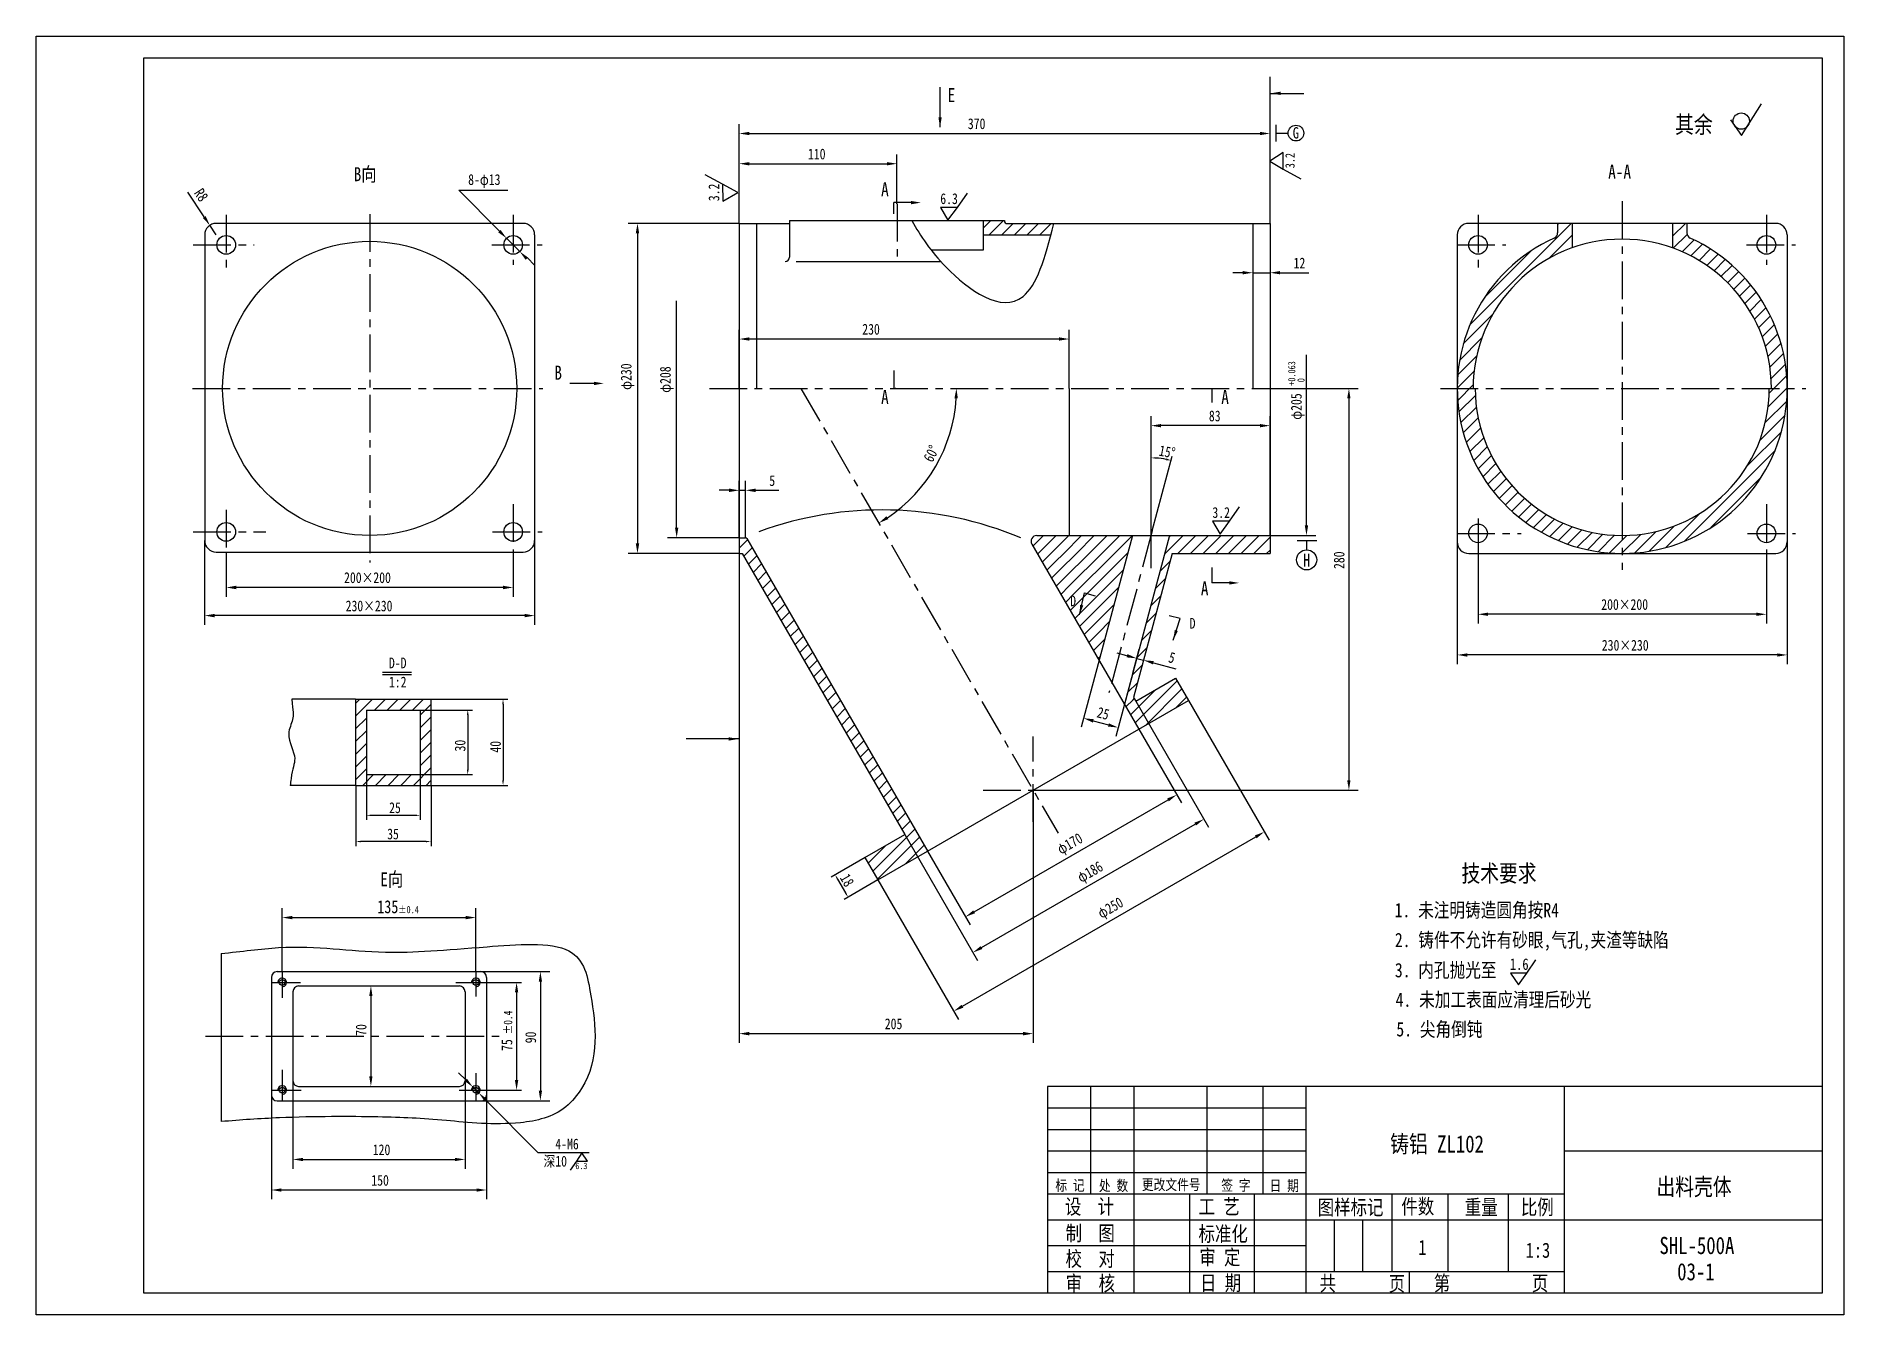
# Model space of a CAD drawing. Extents: x -156 to 1104, y -59 to 832.
import ezdxf

# ---------------------------------------------------------------- set-up
doc = ezdxf.new("R2010")
doc.units = 0
doc.header["$LTSCALE"] = 10.5
doc.header["$MEASUREMENT"] = 0
doc.linetypes.add('CENTER', pattern=[2, 1.25, -0.25, 0.25, -0.25])
doc.layers.get('0').update_dxf_attribs({"color": 2, "linetype": 'CONTINUOUS'})
doc.layers.get('DEFPOINTS').update_dxf_attribs({"linetype": 'CONTINUOUS'})
for name, color, linetype in [('LINE_THIN', 2, 'CONTINUOUS'), ('PART', 3, 'CONTINUOUS'), ('SMPEN_THICK', 7, 'CONTINUOUS')]:
    doc.layers.add(name, color=color, linetype=linetype)
doc.styles.add('HZDX', font='', dxfattribs={"width": 0.8, "height": 7.5})
doc.styles.get('HZDX').set_extended_font_data('SimSun')
doc.dimstyles.new('HZDX', dxfattribs={"dimscale": 0, "dimtxt": 5, "dimasz": 3.5, "dimexe": 5.25, "dimexo": 0, "dimgap": 1.5, "dimtad": 1, "dimdec": 4, "dimdsep": 46, "dimtxsty": 'HZDX', "dimcen": 0.09, "dimclrd": 2, "dimclre": 2, "dimclrt": 2, "dimadec": 0, "dimazin": 0, "dimtol": 1, "dimtp": 0.2, "dimtfac": 0.66667, "dimtdec": 4, "dimtmove": 0, "dimatfit": 1, "dimfxl": 1, "dimtvp": 5, "dimtolj": 1, "dimarcsym": 0})

msp = doc.modelspace()

# ---------------------------------------------------------------- texts
at = {"color": 2, "linetype": 'ByBlock', "attachment_point": 5, "style": 'HZDX'}
for s, insert, char_height in [('E', (481.75727, 791.04978), 9.75), ('G', (721.83061, 764.64459), 8), ('B向', (73.06414, 735.35061), 9.75), ('8-φ13', (156.14899, 731.11198), 7.5), ('A-A', (947.48643, 737.63364), 9.75), ('A', (435.36442, 725.43112), 9.75), ('6.3', (480.10007, 718.77422), 7.5), ('B', (207.61202, 597.57047), 9.75), ('A', (435.36442, 580.5829), 9.75), ('A', (672.47053, 580.5829), 9.75), ('\\A1;83', (665.27565, 567.40467), 7.5), ('3.2', (669.76368, 500.0861), 7.5), ('H', (729.35046, 466.93061), 9), ('D', (566.55057, 438.54057), 7.5), ('A', (658.23767, 447.20087), 9.75), ('D', (649.81492, 422.93748), 7.5), ('D-D', (95.79424, 395.32075), 7.5), ('1:2', (95.79424, 381.96599), 7.5), ('E向', (91.64058, 244.00482), 9.75), ('135\\H5;±0.4', (96.03156, 225.37641), 9), ('1.6', (877.50111, 185.37629), 8), ('4-M6', (213.80474, 60.0709), 7.5), ('深10', (205.59804, 47.73698), 7.5), ('6.3', (223.79332, 44.79988), 4.5)]:
    msp.add_mtext(s, dxfattribs=dict(at, insert=insert, char_height=char_height))
at = {"color": 2, "linetype": 'ByBlock', "attachment_point": 5, "rotation": 90, "style": 'HZDX'}
for s, insert, char_height in [('3.2', (717.74413, 745.36512), 6.5), ('3.2', (316.22756, 723.17864), 7.5), ('+0.063', (718.95587, 597.02953), 5), ('\\A1;φ208', (283.32396, 592.77437), 7.5), ('0', (725.4308, 592.34804), 5), ('φ205', (723.12683, 573.98663), 7.5)]:
    msp.add_mtext(s, dxfattribs=dict(at, insert=insert, char_height=char_height))
at = {"layer": 'SMPEN_THICK', "style": 'HZDX', "width": 0.8}
for s, height, p in [('技术要求', 12, (837.22665, 242.73697)), ('1. 未注明铸造圆角按R4', 10, (790.69835, 218.08951)), ('2. 铸件不允许有砂眼,气孔,夹渣等缺陷', 10, (790.83613, 197.27768)), ('3. 内孔抛光至', 10, (790.8152, 176.2649)), ('4. 未加工表面应清理后砂光', 10, (791.37706, 155.69553)), ('5. 尖角倒钝', 10, (791.89082, 135.0667)), ('标 记', 7.5, (554.16671, 27.53342)), ('处 数', 7.5, (584.49835, 27.29324)), ('更改文件号', 7.5, (614.46639, 28.03959)), ('签 字', 7.5, (669.79721, 27.56664)), ('日 期', 7.5, (703.4621, 27.3282)), ('设  计', 10.5, (560.82363, 11.20821)), ('工 艺', 10.5, (654.02475, 11.24192)), ('图样标记', 10.5, (737.04432, 10.72466)), ('件数', 10.5, (795.31146, 11.34198)), ('重量', 10.5, (839.60846, 10.79314)), ('比例', 10.5, (878.62319, 10.86161)), ('制  图', 10.5, (561.30308, -7.34715)), ('标准化', 10.5, (653.9551, -7.75904)), ('审 定', 10.5, (654.57271, -24.05055)), ('1', 10.5, (807.19492, -17.15898)), ('1:3', 10.5, (881.96096, -19.16045)), ('校  对', 10.5, (561.26862, -25.11347)), ('审  核', 10.5, (561.40523, -42.19401)), ('日 期', 10.5, (655.07645, -41.95911)), ('共', 10.5, (738.34804, -42.23195)), ('页', 10.5, (786.52574, -42.47213)), ('第', 10.5, (817.95632, -42.095)), ('页', 10.5, (886.34647, -42.095))]:
    msp.add_text(s, height=height, dxfattribs=at).set_placement(p)
at = {"layer": 'SMPEN_THICK', "color": 2, "style": 'HZDX', "width": 0.8}
for s, height, p in [('±0.4', 6, (175.62126, 136.66239)), ('75', 7.5, (175.62126, 124.96239))]:
    msp.add_text(s, height=height, rotation=90, dxfattribs=at).set_placement(p)
at = {"layer": 'SMPEN_THICK', "char_height": 12, "attachment_point": 5, "style": 'HZDX'}
for s, insert in [('其余', (999.26663, 769.82861)), ('铸铝 ZL102', (820.22406, 59.49644)), ('出料壳体', (999.35347, 29.64009)), ('SHL-500A', (1001.34053, -10.70142)), ('03-1', (1000.67332, -28.97285))]:
    msp.add_mtext(s, dxfattribs=dict(at, insert=insert))

# ---------------------------------------------------------------- blocks, each defined once
blk = doc.blocks.new('*D1')
at = {"color": 2, "linetype": 'ByBlock', "transparency": 16777216}
for p, q in [((73.6, 179.7), (73.6, 118.3)), ((193.6, 179.7), (193.6, 118.3)), ((80.6, 124.8), (186.6, 124.8))]:
    blk.add_line(p, q, dxfattribs=at)
for points in [[(80.6, 125.9), (80.6, 123.6), (73.6, 124.8)], [(186.6, 125.9), (186.6, 123.6), (193.6, 124.8)]]:
    blk.add_solid(points, dxfattribs=at)
at = {"layer": 'DEFPOINTS', "color": 0, "linetype": 'ByBlock', "transparency": 16777216}
for p in [(73.6, 179.7), (193.6, 179.7), (193.6, 124.8)]:
    blk.add_point(p, dxfattribs=at)
at = {"color": 2, "linetype": 'ByBlock', "transparency": 16777216, "insert": (135.4, 131.5), "char_height": 7.5, "attachment_point": 5, "style": 'HZDX'}
blk.add_mtext('\\A1;120', dxfattribs=at)
blk = doc.blocks.new('*D2')
at = {"color": 2, "linetype": 'ByBlock', "transparency": 16777216}
for p, q in [((58.6, 169.7), (58.6, 97)), ((208.6, 169.7), (208.6, 97)), ((65.6, 103.5), (201.6, 103.5))]:
    blk.add_line(p, q, dxfattribs=at)
for points in [[(65.6, 104.6), (65.6, 102.3), (58.6, 103.5)], [(201.6, 104.6), (201.6, 102.3), (208.6, 103.5)]]:
    blk.add_solid(points, dxfattribs=at)
at = {"layer": 'DEFPOINTS', "color": 0, "linetype": 'ByBlock', "transparency": 16777216}
for p in [(58.6, 169.7), (208.6, 169.7), (208.6, 103.5)]:
    blk.add_point(p, dxfattribs=at)
at = {"color": 2, "linetype": 'ByBlock', "transparency": 16777216, "insert": (134.4, 110.2), "char_height": 7.5, "attachment_point": 5, "style": 'HZDX'}
blk.add_mtext('\\A1;150', dxfattribs=at)
blk = doc.blocks.new('*D3')
at = {"color": 2, "linetype": 'ByBlock', "transparency": 16777216}
for p, q in [((204.6, 255.7), (252.6, 255.7)), ((246.1, 248.7), (246.1, 172.7)), ((204.6, 165.7), (252.6, 165.7))]:
    blk.add_line(p, q, dxfattribs=at)
for points in [[(245, 248.7), (247.3, 248.7), (246.1, 255.7)], [(245, 172.7), (247.3, 172.7), (246.1, 165.7)]]:
    blk.add_solid(points, dxfattribs=at)
at = {"layer": 'DEFPOINTS', "color": 0, "linetype": 'ByBlock', "transparency": 16777216}
for p in [(204.6, 255.7), (204.6, 165.7), (246.1, 165.7)]:
    blk.add_point(p, dxfattribs=at)
at = {"color": 2, "linetype": 'ByBlock', "transparency": 16777216, "insert": (239.4, 209.8), "char_height": 7.5, "attachment_point": 5, "rotation": 90, "style": 'HZDX'}
blk.add_mtext('\\A1;90', dxfattribs=at)
blk = doc.blocks.new('*D4')
at = {"color": 2, "linetype": 'ByBlock', "transparency": 16777216}
for p, q in [((77.6, 245.7), (134.5, 245.7)), ((128, 238.7), (128, 182.7)), ((77.6, 175.7), (134.5, 175.7))]:
    blk.add_line(p, q, dxfattribs=at)
for points in [[(126.8, 238.7), (129.1, 238.7), (128, 245.7)], [(126.8, 182.7), (129.1, 182.7), (128, 175.7)]]:
    blk.add_solid(points, dxfattribs=at)
at = {"layer": 'DEFPOINTS', "color": 0, "linetype": 'ByBlock', "transparency": 16777216}
for p in [(77.6, 245.7), (77.6, 175.7), (128, 175.7)]:
    blk.add_point(p, dxfattribs=at)
at = {"color": 2, "linetype": 'ByBlock', "transparency": 16777216, "insert": (121.2, 215), "char_height": 7.5, "attachment_point": 5, "rotation": 90, "style": 'HZDX'}
blk.add_mtext('\\A1;70', dxfattribs=at)
blk = doc.blocks.new('*D5')
at = {"color": 2, "linetype": 'ByBlock', "transparency": 16777216}
for p, q in [((384.7, 678.6), (384.7, 747.7)), ((754.7, 678.6), (754.7, 747.7)), ((391.7, 741.2), (747.7, 741.2))]:
    blk.add_line(p, q, dxfattribs=at)
for points in [[(391.7, 742.4), (391.7, 740.1), (384.7, 741.2)], [(747.7, 742.4), (747.7, 740.1), (754.7, 741.2)]]:
    blk.add_solid(points, dxfattribs=at)
at = {"layer": 'DEFPOINTS', "color": 0, "linetype": 'ByBlock', "transparency": 16777216}
for p in [(754.7, 741.2), (384.7, 678.6), (754.7, 678.6)]:
    blk.add_point(p, dxfattribs=at)
at = {"color": 2, "linetype": 'ByBlock', "transparency": 16777216, "insert": (550.2, 748), "char_height": 7.5, "attachment_point": 5, "style": 'HZDX'}
blk.add_mtext('\\A1;370', dxfattribs=at)
blk = doc.blocks.new('*D6')
at = {"color": 2, "linetype": 'ByBlock', "transparency": 16777216}
for p, q in [((345.8, 667.6), (345.8, 715.7)), ((352.8, 709.2), (448.8, 709.2)), ((455.8, 681.2), (455.8, 715.7))]:
    blk.add_line(p, q, dxfattribs=at)
for points in [[(352.8, 710.3), (352.8, 708), (345.8, 709.2)], [(448.8, 710.3), (448.8, 708), (455.8, 709.2)]]:
    blk.add_solid(points, dxfattribs=at)
at = {"layer": 'DEFPOINTS', "color": 0, "linetype": 'ByBlock', "transparency": 16777216}
for p in [(455.8, 709.2), (455.8, 681.2), (345.8, 667.6)]:
    blk.add_point(p, dxfattribs=at)
at = {"color": 2, "linetype": 'ByBlock', "transparency": 16777216, "insert": (399.9, 715.9), "char_height": 7.5, "attachment_point": 5, "style": 'HZDX'}
blk.add_mtext('\\A1;110', dxfattribs=at)
blk = doc.blocks.new('*D7')
at = {"color": 2, "linetype": 'ByBlock', "transparency": 16777216}
for p, q in [((384.7, 701.6), (307.3, 701.6)), ((313.8, 694.6), (313.8, 478.6)), ((384.7, 471.6), (307.3, 471.6))]:
    blk.add_line(p, q, dxfattribs=at)
for points in [[(312.6, 694.6), (315, 694.6), (313.8, 701.6)], [(312.6, 478.6), (315, 478.6), (313.8, 471.6)]]:
    blk.add_solid(points, dxfattribs=at)
at = {"layer": 'DEFPOINTS', "color": 0, "linetype": 'ByBlock', "transparency": 16777216}
for p in [(384.7, 701.6), (313.8, 471.6), (384.7, 471.6)]:
    blk.add_point(p, dxfattribs=at)
at = {"color": 2, "linetype": 'ByBlock', "transparency": 16777216, "insert": (306.9, 594.8), "char_height": 7.5, "attachment_point": 5, "rotation": 90, "style": 'HZDX'}
blk.add_mtext('\\A1;φ230', dxfattribs=at)
blk = doc.blocks.new('*D8')
at = {"color": 2, "linetype": 'ByBlock', "transparency": 16777216}
for p, q in [((834.3, 479.6), (834.3, 394.4)), ((1064.3, 479.6), (1064.3, 394.4)), ((1057.3, 400.9), (841.3, 400.9))]:
    blk.add_line(p, q, dxfattribs=at)
for points in [[(841.3, 402), (841.3, 399.7), (834.3, 400.9)], [(1057.3, 402), (1057.3, 399.7), (1064.3, 400.9)]]:
    blk.add_solid(points, dxfattribs=at)
at = {"layer": 'DEFPOINTS', "color": 0, "linetype": 'ByBlock', "transparency": 16777216}
for p in [(834.3, 479.6), (1064.3, 479.6), (834.3, 400.9)]:
    blk.add_point(p, dxfattribs=at)
at = {"color": 2, "linetype": 'ByBlock', "transparency": 16777216, "insert": (951.4, 407.6), "char_height": 7.5, "attachment_point": 5, "style": 'HZDX'}
blk.add_mtext('\\A1;230×230', dxfattribs=at)
blk = doc.blocks.new('*D9')
at = {"color": 2, "linetype": 'ByBlock', "transparency": 16777216}
for p, q in [((848.8, 471.6), (848.8, 422.7)), ((1049.8, 471.6), (1049.8, 422.7)), ((1042.8, 429.2), (855.8, 429.2))]:
    blk.add_line(p, q, dxfattribs=at)
for points in [[(855.8, 430.4), (855.8, 428.1), (848.8, 429.2)], [(1042.8, 430.4), (1042.8, 428.1), (1049.8, 429.2)]]:
    blk.add_solid(points, dxfattribs=at)
at = {"layer": 'DEFPOINTS', "color": 0, "linetype": 'ByBlock', "transparency": 16777216}
for p in [(848.8, 471.6), (1049.8, 471.6), (848.8, 429.2)]:
    blk.add_point(p, dxfattribs=at)
at = {"color": 2, "linetype": 'ByBlock', "transparency": 16777216, "insert": (951, 436), "char_height": 7.5, "attachment_point": 5, "style": 'HZDX'}
blk.add_mtext('\\A1;200×200', dxfattribs=at)
blk = doc.blocks.new('*D10')
at = {"color": 2, "linetype": 'ByBlock', "transparency": 16777216}
for p, q in [((12.1, 480.6), (12.1, 421.8)), ((242.1, 480.6), (242.1, 421.8)), ((235.1, 428.3), (19.1, 428.3))]:
    blk.add_line(p, q, dxfattribs=at)
for points in [[(19.1, 429.5), (19.1, 427.1), (12.1, 428.3)], [(235.1, 429.5), (235.1, 427.1), (242.1, 428.3)]]:
    blk.add_solid(points, dxfattribs=at)
at = {"layer": 'DEFPOINTS', "color": 0, "linetype": 'ByBlock', "transparency": 16777216}
for p in [(12.1, 480.6), (242.1, 480.6), (12.1, 428.3)]:
    blk.add_point(p, dxfattribs=at)
at = {"color": 2, "linetype": 'ByBlock', "transparency": 16777216, "insert": (126.7, 435), "char_height": 7.5, "attachment_point": 5, "style": 'HZDX'}
blk.add_mtext('\\A1;230×230', dxfattribs=at)
blk = doc.blocks.new('*D11')
at = {"color": 2, "linetype": 'ByBlock', "transparency": 16777216}
for p, q in [((34.8, 683.1), (23.3, 700.3)), ((43.1, 670.6), (38.7, 677.3))]:
    blk.add_line(p, q, dxfattribs=at)
blk.add_solid([(35.8, 683.7), (33.8, 682.4), (38.7, 677.3)], dxfattribs=at)
at = {"layer": 'DEFPOINTS', "color": 0, "linetype": 'ByBlock', "transparency": 16777216}
for p in [(38.7, 677.3), (43.1, 670.6)]:
    blk.add_point(p, dxfattribs=at)
at = {"color": 2, "linetype": 'ByBlock', "transparency": 16777216, "insert": (32.7, 698.4), "char_height": 7.5, "attachment_point": 5, "rotation": 303.6807, "style": 'HZDX'}
blk.add_mtext('\\A1;R8', dxfattribs=at)
blk = doc.blocks.new('*D12')
at = {"color": 2, "linetype": 'ByBlock', "transparency": 16777216}
for p, q in [((384.7, 482.6), (384.7, 522.1)), ((389.1, 482.6), (389.1, 522.1)), ((377.7, 515.6), (370.7, 515.6)), ((384.7, 515.6), (389.1, 515.6)), ((396.1, 515.6), (412.4, 515.6))]:
    blk.add_line(p, q, dxfattribs=at)
for points in [[(377.7, 516.8), (377.7, 514.4), (384.7, 515.6)], [(396.1, 516.8), (396.1, 514.4), (389.1, 515.6)]]:
    blk.add_solid(points, dxfattribs=at)
at = {"layer": 'DEFPOINTS', "color": 0, "linetype": 'ByBlock', "transparency": 16777216}
for p in [(389.1, 515.6), (384.7, 482.6), (389.1, 482.6)]:
    blk.add_point(p, dxfattribs=at)
at = {"color": 2, "linetype": 'ByBlock', "transparency": 16777216, "insert": (407.7, 522.3), "char_height": 7.5, "attachment_point": 5, "style": 'HZDX'}
blk.add_mtext('\\A1;5', dxfattribs=at)
blk = doc.blocks.new('*D13')
at = {"color": 2, "linetype": 'ByBlock', "transparency": 16777216}
for p, q in [((662.7, 678.6), (662.7, 637.7)), ((674.7, 678.6), (674.7, 637.7)), ((655.7, 644.2), (648.7, 644.2)), ((662.7, 644.2), (674.7, 644.2)), ((681.7, 644.2), (701.7, 644.2))]:
    blk.add_line(p, q, dxfattribs=at)
for points in [[(655.7, 645.4), (655.7, 643.1), (662.7, 644.2)], [(681.7, 645.4), (681.7, 643.1), (674.7, 644.2)]]:
    blk.add_solid(points, dxfattribs=at)
at = {"layer": 'DEFPOINTS', "color": 0, "linetype": 'ByBlock', "transparency": 16777216}
for p in [(662.7, 678.6), (674.7, 678.6), (674.7, 644.2)]:
    blk.add_point(p, dxfattribs=at)
at = {"color": 2, "linetype": 'ByBlock', "transparency": 16777216, "insert": (695.2, 651), "char_height": 7.5, "attachment_point": 5, "style": 'HZDX'}
blk.add_mtext('\\A1;12', dxfattribs=at)
blk = doc.blocks.new('*D14')
at = {"color": 2, "linetype": 'ByBlock', "transparency": 16777216}
for p, q in [((333.8, 471.6), (333.8, 130.5)), ((538.7, 306.6), (538.7, 130.5)), ((340.8, 137), (531.7, 137))]:
    blk.add_line(p, q, dxfattribs=at)
for points in [[(340.8, 138.2), (340.8, 135.8), (333.8, 137)], [(531.7, 138.2), (531.7, 135.8), (538.7, 137)]]:
    blk.add_solid(points, dxfattribs=at)
at = {"layer": 'DEFPOINTS', "color": 0, "linetype": 'ByBlock', "transparency": 16777216}
for p in [(333.8, 471.6), (538.7, 306.6), (538.7, 137)]:
    blk.add_point(p, dxfattribs=at)
at = {"color": 2, "linetype": 'ByBlock', "transparency": 16777216, "insert": (441.4, 143.8), "char_height": 7.5, "attachment_point": 5, "style": 'HZDX'}
blk.add_mtext('\\A1;205', dxfattribs=at)
blk = doc.blocks.new('*D15')
at = {"color": 2, "linetype": 'ByBlock', "transparency": 16777216}
for p, q in [((384.7, 586.6), (384.7, 627.5)), ((607.7, 621), (391.7, 621)), ((614.7, 586.6), (614.7, 627.5))]:
    blk.add_line(p, q, dxfattribs=at)
for points in [[(391.7, 622.2), (391.7, 619.9), (384.7, 621)], [(607.7, 622.2), (607.7, 619.9), (614.7, 621)]]:
    blk.add_solid(points, dxfattribs=at)
at = {"layer": 'DEFPOINTS', "color": 0, "linetype": 'ByBlock', "transparency": 16777216}
for p in [(384.7, 621), (384.7, 586.6), (614.7, 586.6)]:
    blk.add_point(p, dxfattribs=at)
at = {"color": 2, "linetype": 'ByBlock', "transparency": 16777216, "insert": (476.6, 627.8), "char_height": 7.5, "attachment_point": 5, "style": 'HZDX'}
blk.add_mtext('\\A1;230', dxfattribs=at)
blk = doc.blocks.new('*D16')
at = {"color": 2, "linetype": 'ByBlock', "transparency": 16777216}
for p, q in [((27.1, 472.6), (27.1, 441.4)), ((227.1, 472.6), (227.1, 441.4)), ((220.1, 447.9), (34.1, 447.9))]:
    blk.add_line(p, q, dxfattribs=at)
for points in [[(34.1, 449.1), (34.1, 446.7), (27.1, 447.9)], [(220.1, 449.1), (220.1, 446.7), (227.1, 447.9)]]:
    blk.add_solid(points, dxfattribs=at)
at = {"layer": 'DEFPOINTS', "color": 0, "linetype": 'ByBlock', "transparency": 16777216}
for p in [(27.1, 472.6), (227.1, 472.6), (27.1, 447.9)]:
    blk.add_point(p, dxfattribs=at)
at = {"color": 2, "linetype": 'ByBlock', "transparency": 16777216, "insert": (125.6, 454.7), "char_height": 7.5, "attachment_point": 5, "style": 'HZDX'}
blk.add_mtext('\\A1;200×200', dxfattribs=at)
blk = doc.blocks.new('*D17')
at = {"color": 2, "linetype": 'ByBlock', "transparency": 16777216}
for p, q in [((703.8, 586.6), (765.3, 586.6)), ((758.8, 579.6), (758.8, 313.6)), ((538.7, 306.6), (765.3, 306.6))]:
    blk.add_line(p, q, dxfattribs=at)
for points in [[(757.6, 579.6), (759.9, 579.6), (758.8, 586.6)], [(757.6, 313.6), (759.9, 313.6), (758.8, 306.6)]]:
    blk.add_solid(points, dxfattribs=at)
at = {"layer": 'DEFPOINTS', "color": 0, "linetype": 'ByBlock', "transparency": 16777216}
for p in [(703.8, 586.6), (538.7, 306.6), (758.8, 306.6)]:
    blk.add_point(p, dxfattribs=at)
at = {"color": 2, "linetype": 'ByBlock', "transparency": 16777216, "insert": (752, 466.9), "char_height": 7.5, "attachment_point": 5, "rotation": 90, "style": 'HZDX'}
blk.add_mtext('\\A1;280', dxfattribs=at)
blk = doc.blocks.new('*D18')
at = {"color": 2, "linetype": 'ByBlock', "transparency": 16777216}
for p, q in [((583.4, 399.1), (613.1, 347.8)), ((468.7, 271.9), (603.8, 349.9)), ((436.2, 314.1), (465.9, 262.8))]:
    blk.add_line(p, q, dxfattribs=at)
for points in [[(603.2, 350.9), (604.4, 348.9), (609.8, 353.4)], [(468.1, 272.9), (469.3, 270.9), (462.6, 268.4)]]:
    blk.add_solid(points, dxfattribs=at)
at = {"layer": 'DEFPOINTS', "color": 0, "linetype": 'ByBlock', "transparency": 16777216}
for p in [(583.4, 399.1), (609.8, 353.4), (436.2, 314.1)]:
    blk.add_point(p, dxfattribs=at)
at = {"color": 2, "linetype": 'ByBlock', "transparency": 16777216, "insert": (535.8, 318.6), "char_height": 7.5, "attachment_point": 5, "rotation": 30, "style": 'HZDX'}
blk.add_mtext('\\A1;φ170', dxfattribs=at)
blk = doc.blocks.new('*D19')
at = {"color": 2, "linetype": 'ByBlock', "transparency": 16777216}
for p, q in [((581.4, 418.7), (632.1, 330.9)), ((473.8, 247), (622.7, 333)), ((420.3, 325.7), (471, 237.9))]:
    blk.add_line(p, q, dxfattribs=at)
for points in [[(622.2, 334), (623.3, 332), (628.8, 336.5)], [(473.2, 248), (474.4, 246), (467.7, 243.5)]]:
    blk.add_solid(points, dxfattribs=at)
at = {"layer": 'DEFPOINTS', "color": 0, "linetype": 'ByBlock', "transparency": 16777216}
for p in [(581.4, 418.7), (628.8, 336.5), (420.3, 325.7)]:
    blk.add_point(p, dxfattribs=at)
at = {"color": 2, "linetype": 'ByBlock', "transparency": 16777216, "insert": (549.9, 298.9), "char_height": 7.5, "attachment_point": 5, "rotation": 30, "style": 'HZDX'}
blk.add_mtext('\\A1;φ186', dxfattribs=at)
blk = doc.blocks.new('*D20')
at = {"color": 2, "linetype": 'ByBlock', "transparency": 16777216}
for p, q in [((647, 369.1), (703.1, 271.9)), ((489.4, 156.1), (693.8, 274.1)), ((430.5, 244.1), (486.6, 146.9))]:
    blk.add_line(p, q, dxfattribs=at)
for points in [[(693.2, 275.1), (694.4, 273.1), (699.8, 277.6)], [(488.8, 157.1), (490, 155.1), (483.3, 152.6)]]:
    blk.add_solid(points, dxfattribs=at)
at = {"layer": 'DEFPOINTS', "color": 0, "linetype": 'ByBlock', "transparency": 16777216}
for p in [(647, 369.1), (699.8, 277.6), (430.5, 244.1)]:
    blk.add_point(p, dxfattribs=at)
at = {"color": 2, "linetype": 'ByBlock', "transparency": 16777216, "insert": (593, 223.9), "char_height": 7.5, "attachment_point": 5, "rotation": 30, "style": 'HZDX'}
blk.add_mtext('\\A1;φ250', dxfattribs=at)
blk = doc.blocks.new('*D21')
at = {"color": 2, "linetype": 'ByBlock', "transparency": 16777216}
blk.add_arc((376.9, 586.6), 108.4, 303.7333, 356.2981, dxfattribs=at)
for points in [[(483.8, 579.6), (486.2, 579.6), (485.2, 586.6)], [(437.7, 495.5), (436.4, 497.5), (431.1, 492.8)]]:
    blk.add_solid(points, dxfattribs=at)
at = {"layer": 'DEFPOINTS', "color": 0, "linetype": 'ByBlock', "transparency": 16777216}
for p in [(313.1, 586.6), (376.9, 586.6), (742.1, 586.6), (459.9, 517), (556.1, 276.6)]:
    blk.add_point(p, dxfattribs=at)
at = {"color": 2, "linetype": 'ByBlock', "transparency": 16777216, "insert": (467.7, 541.2), "char_height": 7.5, "attachment_point": 5, "rotation": 63.4267, "style": 'HZDX'}
blk.add_mtext('\\A1;60°', dxfattribs=at)
blk = doc.blocks.new('*D22')
at = {"color": 2, "linetype": 'ByBlock', "transparency": 16777216}
for p, q in [((586, 394.7), (574.1, 350.5)), ((610.1, 388.3), (598.3, 344)), ((582.6, 354.9), (593.2, 352.1))]:
    blk.add_line(p, q, dxfattribs=at)
for points in [[(582.9, 356.1), (582.3, 353.8), (575.8, 356.8)], [(593.5, 353.2), (592.9, 351), (600, 350.3)]]:
    blk.add_solid(points, dxfattribs=at)
at = {"layer": 'DEFPOINTS', "color": 0, "linetype": 'ByBlock', "transparency": 16777216}
for p in [(586, 394.7), (610.1, 388.3), (600, 350.3)]:
    blk.add_point(p, dxfattribs=at)
at = {"color": 2, "linetype": 'ByBlock', "transparency": 16777216, "insert": (589.5, 360.1), "char_height": 7.5, "attachment_point": 5, "rotation": 345.0315, "style": 'HZDX'}
blk.add_mtext('\\A1;25', dxfattribs=at)
blk = doc.blocks.new('*D23')
at = {"color": 2, "linetype": 'ByBlock', "transparency": 16777216}
for p, q in [((608.1, 388.3), (612.6, 404.8)), ((613, 387), (617.4, 403.5)), ((604.1, 400.3), (597.3, 402.1)), ((610.9, 398.5), (615.7, 397.2)), ((622.5, 395.4), (638.1, 391.2))]:
    blk.add_line(p, q, dxfattribs=at)
for points in [[(604.4, 401.5), (603.8, 399.2), (610.9, 398.5)], [(622.8, 396.6), (622.2, 394.3), (615.7, 397.2)]]:
    blk.add_solid(points, dxfattribs=at)
at = {"layer": 'DEFPOINTS', "color": 0, "linetype": 'ByBlock', "transparency": 16777216}
for p in [(615.7, 397.2), (608.1, 388.3), (613, 387)]:
    blk.add_point(p, dxfattribs=at)
at = {"color": 2, "linetype": 'ByBlock', "transparency": 16777216, "insert": (635.4, 399), "char_height": 7.5, "attachment_point": 5, "rotation": 345.0315, "style": 'HZDX'}
blk.add_mtext('\\A1;5', dxfattribs=at)
blk = doc.blocks.new('*D24')
at = {"color": 2, "linetype": 'ByBlock', "transparency": 16777216}
blk.add_line((621.7, 487.3), (635.7, 539.5), dxfattribs=at)
blk.add_arc((620.9, 484.1), 54.1, 78.7045, 86.2955, dxfattribs=at)
for points in [[(624.3, 537.6), (624.4, 538.7), (620.9, 538.2)], [(631.6, 537.8), (631.3, 536.6), (634.9, 536.4)]]:
    blk.add_solid(points, dxfattribs=at)
at = {"layer": 'DEFPOINTS', "color": 0, "linetype": 'ByBlock', "transparency": 16777216}
for p in [(620.9, 567.2), (625.6, 538), (620.9, 484.1), (621.7, 487.3), (589.6, 367.4)]:
    blk.add_point(p, dxfattribs=at)
at = {"color": 2, "linetype": 'ByBlock', "transparency": 16777216, "insert": (632.1, 542.4), "char_height": 7.5, "attachment_point": 5, "rotation": 349.0754, "style": 'HZDX'}
blk.add_mtext('\\A1;15°', dxfattribs=at)
blk = doc.blocks.new('*D25')
at = {"color": 2, "linetype": 'ByBlock', "transparency": 16777216}
for p, q in [((119, 370), (172.5, 370)), ((169.2, 366.5), (169.2, 313.5)), ((119, 310), (172.5, 310))]:
    blk.add_line(p, q, dxfattribs=at)
for points in [[(168.6, 366.5), (169.8, 366.5), (169.2, 370)], [(168.6, 313.5), (169.8, 313.5), (169.2, 310)]]:
    blk.add_solid(points, dxfattribs=at)
at = {"layer": 'DEFPOINTS', "color": 0, "linetype": 'ByBlock', "transparency": 16777216}
for p in [(119, 370), (119, 310), (169.2, 310)]:
    blk.add_point(p, dxfattribs=at)
at = {"color": 2, "linetype": 'ByBlock', "transparency": 16777216, "insert": (164, 336.9), "char_height": 7.5, "attachment_point": 5, "rotation": 90, "style": 'HZDX'}
blk.add_mtext('\\A1;40', dxfattribs=at)
blk = doc.blocks.new('*D26')
at = {"color": 2, "linetype": 'ByBlock', "transparency": 16777216}
for p, q in [((111.5, 362.5), (147.8, 362.5)), ((144.6, 359), (144.6, 321)), ((111.5, 317.5), (147.8, 317.5))]:
    blk.add_line(p, q, dxfattribs=at)
for points in [[(144, 359), (145.2, 359), (144.6, 362.5)], [(144, 321), (145.2, 321), (144.6, 317.5)]]:
    blk.add_solid(points, dxfattribs=at)
at = {"layer": 'DEFPOINTS', "color": 0, "linetype": 'ByBlock', "transparency": 16777216}
for p in [(111.5, 362.5), (111.5, 317.5), (144.6, 317.5)]:
    blk.add_point(p, dxfattribs=at)
at = {"color": 2, "linetype": 'ByBlock', "transparency": 16777216, "insert": (139.3, 337.7), "char_height": 7.5, "attachment_point": 5, "rotation": 90, "style": 'HZDX'}
blk.add_mtext('\\A1;30', dxfattribs=at)
blk = doc.blocks.new('*D27')
at = {"color": 2, "linetype": 'ByBlock', "transparency": 16777216}
for p, q in [((74, 317.5), (74, 285.9)), ((111.5, 317.5), (111.5, 285.9)), ((108, 289.1), (77.5, 289.1))]:
    blk.add_line(p, q, dxfattribs=at)
for points in [[(77.5, 289.7), (77.5, 288.6), (74, 289.1)], [(108, 289.7), (108, 288.6), (111.5, 289.1)]]:
    blk.add_solid(points, dxfattribs=at)
at = {"layer": 'DEFPOINTS', "color": 0, "linetype": 'ByBlock', "transparency": 16777216}
for p in [(74, 317.5), (111.5, 317.5), (74, 289.1)]:
    blk.add_point(p, dxfattribs=at)
at = {"color": 2, "linetype": 'ByBlock', "transparency": 16777216, "insert": (93.9, 294.4), "char_height": 7.5, "attachment_point": 5, "style": 'HZDX'}
blk.add_mtext('\\A1;25', dxfattribs=at)
blk = doc.blocks.new('*D28')
at = {"color": 2, "linetype": 'ByBlock', "transparency": 16777216}
for p, q in [((66.5, 310), (66.5, 267.6)), ((119, 310), (119, 267.6)), ((115.5, 270.9), (70, 270.9))]:
    blk.add_line(p, q, dxfattribs=at)
for points in [[(70, 271.4), (70, 270.3), (66.5, 270.9)], [(115.5, 271.4), (115.5, 270.3), (119, 270.9)]]:
    blk.add_solid(points, dxfattribs=at)
at = {"layer": 'DEFPOINTS', "color": 0, "linetype": 'ByBlock', "transparency": 16777216}
for p in [(66.5, 310), (119, 310), (66.5, 270.9)]:
    blk.add_point(p, dxfattribs=at)
at = {"color": 2, "linetype": 'ByBlock', "transparency": 16777216, "insert": (92.5, 276.1), "char_height": 7.5, "attachment_point": 5, "style": 'HZDX'}
blk.add_mtext('\\A1;35', dxfattribs=at)
blk = doc.blocks.new('*D29')
at = {"color": 2, "linetype": 'ByBlock', "transparency": 16777216}
for p, q in [((421.5, 259.7), (397.9, 246)), ((402.4, 244.6), (407.9, 235.1)), ((430.5, 244.1), (406.9, 230.5))]:
    blk.add_line(p, q, dxfattribs=at)
for points in [[(402.9, 244.9), (401.9, 244.4), (400.7, 247.7)], [(408.4, 235.4), (407.4, 234.8), (409.7, 232.1)]]:
    blk.add_solid(points, dxfattribs=at)
at = {"layer": 'DEFPOINTS', "color": 0, "linetype": 'ByBlock', "transparency": 16777216}
for p in [(421.5, 259.7), (430.5, 244.1), (409.7, 232.1)]:
    blk.add_point(p, dxfattribs=at)
at = {"color": 2, "linetype": 'ByBlock', "transparency": 16777216, "insert": (409, 243.9), "char_height": 7.5, "attachment_point": 5, "rotation": 300.0315, "style": 'HZDX'}
blk.add_mtext('\\A1;18', dxfattribs=at)

# ---------------------------------------------------------------- dimensions: what is measured, and where the dimension line sits
at = {"layer": 'SMPEN_THICK'}
for base, p1, p2, picture, middle, set_off in [((703.81102, 764.22973), (333.81102, 701.60696), (703.81102, 701.60696), '*D5', (499.30357, 764.22973), (-50.8889, 23)), ((443.81102, 743.16152), (333.81102, 701.60696), (443.81102, 715.19704), '*D6', (387.83843, 743.16152), (-12.02443, 34)), ((703.81102, 667.22198), (691.81102, 701.60696), (703.81102, 701.60696), '*D13', (724.32769, 667.22198), (29.1111, 23)), ((333.81102, 621.0214), (563.81102, 586.60696), (333.81102, 586.60696), '*D15', (425.74432, 621.0214), (-50.8889, 0)), ((142.73934, 49.32333), (22.73934, 104.21038), (142.73934, 104.21038), '*D1', (84.52659, 49.32333), (-50.8889, -75.44159)), ((157.73934, 28.03634), (7.73934, 94.21038), (157.73934, 94.21038), '*D2', (83.55585, 28.03634), (-50.8889, -75.44159))]:
    dim = msp.add_linear_dim(base=base, p1=p1, p2=p2, dimstyle='HZDX', override={"dimscale": 2, "dimtxt": 3, "dimexe": 3.25, "dimtol": 0, "dimtp": 0.4, "dimtm": 0.4, "dimatfit": 2}, dxfattribs=at)
    dim.commit()
    dim.dimension.update_dxf_attribs({"geometry": picture, "text_midpoint": middle, "dimtype": 160, "insert": set_off})
dim = msp.add_radius_dim(center=(-30.76066, 693.60696), mpoint=(-35.19717, 700.26409), dimstyle='HZDX', override={"dimscale": 2, "dimtxt": 3, "dimexe": 3.25, "dimtol": 0, "dimtp": 0.4, "dimtm": 0.4, "dimatfit": 2}, dxfattribs=at)
dim.commit()
dim.dimension.update_dxf_attribs({"geometry": '*D11', "text_midpoint": (-46.76906, 717.62811), "dimtype": 164, "insert": (-73.8889, 23)})
for base, p1, p2, angle, picture, middle, dimtype, set_off in [((262.9203, 471.60696), (333.81102, 701.60696), (333.81102, 471.60696), 90, '*D7', (262.9203, 594.77482), 160, (-50.8889, 0)), ((657.71041, 286.51377), (449.18491, 275.69047), (610.26566, 368.69049), 30, '*D19', (582.3006, 242.9759), 161, (28.90412, -50)), ((638.74576, 303.38127), (465.12167, 264.10696), (612.34601, 349.10697), 30, '*D18', (568.11685, 262.60365), 161, (28.90412, -50))]:
    dim = msp.add_linear_dim(base=base, p1=p1, p2=p2, angle=angle, text='φ<>', dimstyle='HZDX', override={"dimscale": 2, "dimtxt": 3, "dimexe": 3.25, "dimtol": 0, "dimtp": 0.4, "dimtm": 0.4, "dimatfit": 2}, dxfattribs=at)
    dim.commit()
    dim.dimension.update_dxf_attribs({"geometry": picture, "text_midpoint": middle, "dimtype": dimtype, "insert": set_off})
for base, line1, line2, override, picture, middle in [((459.90566, 516.98418), ((313.08124, 586.60696), (742.10245, 586.60696)), ((376.87076, 586.60696), (556.07631, 276.60696)), {"dimscale": 2, "dimtxt": 3, "dimexe": 3.25, "dimdec": 0, "dimazin": 2, "dimtol": 0, "dimtp": 0.4, "dimtm": 0.4, "dimtdec": 0, "dimatfit": 2}, '*D21', (473.78489, 538.13243)), ((625.58886, 538.04301), ((620.87007, 484.10696), (620.87007, 567.15467)), ((621.73695, 487.3422), (589.58864, 367.36307)), {"dimscale": 1, "dimtxt": 3, "dimexe": 3.25, "dimdec": 0, "dimazin": 2, "dimtol": 0, "dimtp": 0.4, "dimtm": 0.4, "dimtdec": 0, "dimatfit": 2}, '*D24', (631.13095, 537.26784))]:
    dim = msp.add_angular_dim_2l(base=base, line1=line1, line2=line2, dimstyle='HZDX', override=override, dxfattribs=at)
    dim.commit()
    dim.dimension.update_dxf_attribs({"geometry": picture, "text_midpoint": middle, "dimtype": 162})
for base, p1, p2, angle, override, picture, middle, dimtype in [((758.75149, 306.60696), (703.81102, 586.60696), (538.73384, 306.60696), 90, {"dimscale": 2, "dimtxt": 3, "dimexe": 3.25, "dimtol": 0, "dimtp": 0.4, "dimtm": 0.4, "dimatfit": 2}, '*D17', (758.75149, 466.92401), 160), ((615.70501, 397.23844), (608.12964, 388.26274), (612.95998, 386.9713), 345.03145197, {"dimscale": 2, "dimtxt": 3, "dimexe": 3.25, "dimtol": 0, "dimtp": 0.4, "dimtm": 0.4, "dimatfit": 2}, '*D23', (633.68998, 392.42996), 161), ((409.69195, 232.08937), (421.47209, 259.69047), (430.48065, 244.10695), 300.03145197, {"dimscale": 1, "dimtxt": 3, "dimexe": 3.25, "dimtol": 0, "dimtp": 0.4, "dimtm": 0.4, "dimatfit": 2}, '*D29', (404.40909, 241.22797), 161)]:
    dim = msp.add_linear_dim(base=base, p1=p1, p2=p2, angle=angle, dimstyle='HZDX', override=override, dxfattribs=at)
    dim.commit()
    dim.dimension.update_dxf_attribs({"geometry": picture, "text_midpoint": middle, "dimtype": dimtype})
for base, p1, p2, text, picture, middle in [((338.23367, 515.58933), (333.81102, 482.60696), (338.23367, 482.60696), '5', '*D12', (356.85034, 515.58933)), ((-38.76066, 428.29708), (191.23934, 480.60696), (-38.76066, 480.60696), '<>×230', '*D10', (75.81606, 428.29708)), ((-23.76066, 447.91634), (176.23934, 472.60696), (-23.76066, 472.60696), '<>×200', '*D16', (74.70491, 447.91634))]:
    dim = msp.add_linear_dim(base=base, p1=p1, p2=p2, text=text, dimstyle='HZDX', override={"dimscale": 2, "dimtxt": 3, "dimexe": 3.25, "dimtol": 0, "dimtp": 0.4, "dimtm": 0.4, "dimatfit": 2}, dxfattribs=at)
    dim.commit()
    dim.dimension.update_dxf_attribs({"geometry": picture, "text_midpoint": middle, "dimtype": 160, "insert": (-50.8889, 0)})
for base, p1, p2, text, override, picture, middle in [((834.29354, 400.85076), (1064.29354, 479.60696), (834.29354, 479.60696), '<>×230', {"dimscale": 2, "dimtxt": 3, "dimexe": 3.25, "dimtol": 0, "dimtp": 0.4, "dimtm": 0.4, "dimatfit": 2}, '*D8', (951.37565, 400.85076)), ((538.73384, 137.01551), (333.81102, 471.60696), (538.73384, 306.60696), '205', {"dimscale": 2, "dimtxt": 3, "dimexe": 3.25, "dimtol": 0, "dimtp": 0.4, "dimtm": 0.4, "dimatfit": 2}, '*D14', (441.35785, 137.01551)), ((848.79354, 429.2387), (1049.79354, 471.60696), (848.79354, 471.60696), '200×200', {"dimscale": 2, "dimtxt": 3, "dimexe": 3.25, "dimtol": 0, "dimtp": 0.4, "dimtm": 0.4, "dimatfit": 2}, '*D9', (951.00192, 429.2387)), ((73.95853, 289.13764), (111.45853, 317.50592), (73.95853, 317.50592), '25', {"dimscale": 1, "dimtxt": 3, "dimexe": 3.25, "dimtol": 0, "dimtp": 0.4, "dimtm": 0.4, "dimatfit": 2}, '*D27', (93.94474, 289.13764)), ((66.45853, 270.85719), (118.95853, 310.00592), (66.45853, 310.00592), '35', {"dimscale": 1, "dimtxt": 3, "dimexe": 3.25, "dimtol": 0, "dimtp": 0.4, "dimtm": 0.4, "dimatfit": 2}, '*D28', (92.53774, 270.85719))]:
    dim = msp.add_linear_dim(base=base, p1=p1, p2=p2, text=text, dimstyle='HZDX', override=override, dxfattribs=at)
    dim.commit()
    dim.dimension.update_dxf_attribs({"geometry": picture, "text_midpoint": middle, "dimtype": 160})
for base, p1, p2, angle, picture, middle, dimtype, set_off in [((597.97888, 350.29625), (583.97794, 394.71996), (608.12964, 388.26274), 345.03145197, '*D22', (585.79197, 353.55455), 161, (-2, 0)), ((195.2565, 90.21038), (153.73934, 180.21038), (153.73934, 90.21038), 90, '*D3', (195.2565, 134.36564), 160, (-50.8889, -75.44159)), ((77.08579, 100.21038), (26.73934, 170.21038), (26.73934, 100.21038), 90, '*D4', (77.08579, 139.5225), 160, (-50.8889, -75.44159))]:
    dim = msp.add_linear_dim(base=base, p1=p1, p2=p2, angle=angle, dimstyle='HZDX', override={"dimscale": 2, "dimtxt": 3, "dimexe": 3.25, "dimtol": 0, "dimtp": 0.4, "dimtm": 0.4, "dimatfit": 2}, dxfattribs=at)
    dim.commit()
    dim.dimension.update_dxf_attribs({"geometry": picture, "text_midpoint": middle, "dimtype": dimtype, "insert": set_off})
for base, p1, p2, angle, text, override, picture, middle, dimtype in [((169.21911, 310.00592), (118.95853, 370.00592), (118.95853, 310.00592), 90, '40', {"dimscale": 1, "dimtxt": 3, "dimexe": 3.25, "dimtol": 0, "dimtp": 0.4, "dimtm": 0.4, "dimatfit": 2}, '*D25', (169.21911, 336.94806), 160), ((699.83764, 277.56704), (430.48065, 244.10695), (646.98703, 369.10697), 30, 'φ<>', {"dimscale": 2, "dimtxt": 3, "dimexe": 3.25, "dimtol": 0, "dimtp": 0.4, "dimtm": 0.4, "dimatfit": 2}, '*D20', (596.48435, 217.89599), 161), ((144.59665, 317.50592), (111.45853, 362.50592), (111.45853, 317.50592), 90, '30', {"dimscale": 1, "dimtxt": 3, "dimexe": 3.25, "dimtol": 0, "dimtp": 0.4, "dimtm": 0.4, "dimatfit": 2}, '*D26', (144.59665, 337.65115), 160)]:
    dim = msp.add_linear_dim(base=base, p1=p1, p2=p2, angle=angle, text=text, dimstyle='HZDX', override=override, dxfattribs=at)
    dim.commit()
    dim.dimension.update_dxf_attribs({"geometry": picture, "text_midpoint": middle, "dimtype": dimtype})

# ---------------------------------------------------------------- hatches: boundary and pattern name
at = {"layer": 'SMPEN_THICK'}
h = msp.add_hatch(dxfattribs=at)
h.set_pattern_fill('ANSI31', color=256, scale=50, style=0)
edge = h.paths.add_edge_path()
edge.add_spline(control_points=[(551.13235, 693.60696), (551.78997, 696.18863), (552.43941, 698.85706), (553.084, 701.60696)], knot_values=[135.8208651192, 135.8208651192, 135.8208651192, 135.8208651192, 139.475124412, 139.475124412, 139.475124412, 139.475124412], degree=3, periodic=0)
edge.add_line((553.084, 701.60696), (518.81102, 701.60696))
edge.add_line((518.81102, 701.60696), (518.81102, 703.60696))
edge.add_line((518.81102, 703.60696), (503.81102, 703.60696))
edge.add_line((503.81102, 703.60696), (503.81102, 693.60696))
edge.add_line((503.81102, 693.60696), (551.13235, 693.60696))
h = msp.add_hatch(dxfattribs=at)
h.set_pattern_fill('ANSI31', color=256, scale=50, style=0)
h.paths.add_polyline_path([(914.29354, 684.54061), (914.29354, 701.60696), (904.29354, 701.60696), (904.29354, 695.0505, -0.294715553), (901.9406, 691.40534, 0.294715553), (834.29354, 586.60696), (845.29354, 586.60696, -0.3169011891)])
h.paths.add_polyline_path([(996.64648, 691.40534, -0.294715553), (994.29354, 695.0505), (994.29354, 701.60696), (984.29354, 701.60696), (984.29354, 684.54061, -0.3169011891), (1053.29354, 586.60696), (1064.29354, 586.60696, 0.294715553)])
h.paths.add_polyline_path([(1064.29354, 586.60696), (1051.79354, 586.60696, -0.4142135624), (949.29354, 484.10696), (949.29354, 471.60696, 0.4142135624)])
h.paths.add_polyline_path([(846.79354, 586.60696), (834.29354, 586.60696, 0.4142135624), (949.29354, 471.60696), (949.29354, 484.10696, -0.4142135624)])
h = msp.add_hatch(dxfattribs=at)
h.set_pattern_fill('ANSI31', color=256, scale=50, style=0)
h.paths.add_polyline_path([(703.81102, 484.10696), (638.9874, 484.10696), (635.63804, 471.60696), (703.81102, 471.60696)])
h.paths.add_polyline_path([(602.75274, 484.10696), (541.23749, 484.10696, 0.5775332638), (537.77448, 478.10506), (581.07442, 403.20236), (584.00101, 414.12457), (554.24105, 465.60506, -0.5775332638), (557.70405, 471.60696), (599.40337, 471.60696)])
h.paths.add_polyline_path([(607.92912, 484.10696), (602.75274, 484.10696), (581.07442, 403.20236), (584.61137, 397.08394)])
h.paths.add_polyline_path([(638.9874, 484.10696), (633.81102, 484.10696), (608.12964, 388.26274), (612.95998, 386.9713)])
h.paths.add_polyline_path([(612.95998, 386.9713), (608.12964, 388.26274), (602.29614, 366.49181), (605.83309, 360.37339)])
h.paths.add_polyline_path([(637.97848, 384.69049), (610.26566, 368.69049), (608.75969, 371.2956), (605.83309, 360.37339), (612.34601, 349.10697), (646.98703, 369.10697)])
h.paths.add_polyline_path([(465.12167, 264.10696), (339.09915, 482.10791, 0.2676550378), (338.23367, 482.60696), (333.81102, 482.60696), (333.81102, 471.60696), (335.92903, 471.60696), (449.18491, 275.69047), (421.47209, 259.69047), (430.48065, 244.10695)])
h = msp.add_hatch(dxfattribs=at)
h.set_pattern_fill('ANSI31', color=256, scale=50, style=0)
h.paths.add_polyline_path([(599.40337, 471.60696), (557.70405, 471.60696, 0.5775332638), (554.24105, 465.60506), (584.00101, 414.12457)])
h = msp.add_hatch(dxfattribs=at)
h.set_pattern_fill('ANSI31', color=256, scale=50, style=0)
h.paths.add_polyline_path([(118.95853, 370.00592), (66.45853, 370.00592), (66.45853, 310.00592), (118.95853, 310.00592)])
h.paths.add_polyline_path([(73.95853, 362.50592), (111.45853, 362.50592), (111.45853, 317.50592), (73.95853, 317.50592)], flags=16)

# ---------------------------------------------------------------- linework, layer by layer
at = {"color": 2, "linetype": 'ByBlock'}
for p, q in [((703.81102, 701.60696), (703.81102, 733.75006)), ((166.70822, 696.1677), (138.27802, 724.68623)), ((180.8284, 682.00365), (171.65028, 691.21028)), ((186.27047, 677.54623), (191.21253, 672.58881)), ((290.21979, 489.60696), (290.21979, 647.73101)), ((729.22107, 491.10696), (729.22107, 610.07392)), ((620.87007, 484.10696), (620.87007, 567.15467)), ((703.81102, 484.10696), (703.81102, 567.15467)), ((696.81102, 560.65467), (627.87007, 560.65467)), ((333.81102, 482.60696), (283.71979, 482.60696)), ((703.81102, 484.10696), (735.72107, 484.10696)), ((15.23934, 180.21038), (15.23934, 224.36373)), ((22.23934, 217.86373), (143.23934, 217.86373)), ((150.23934, 180.21038), (150.23934, 224.36373)), ((157.73934, 172.71038), (182.00478, 172.71038)), ((178.64205, 165.71038), (178.64205, 104.71038)), ((143.19428, 104.80736), (138.26274, 109.77525)), ((148.12582, 99.83947), (152.35286, 95.58128)), ((157.2844, 90.6134), (193.56285, 54.06757)), ((157.73934, 97.71038), (182.00478, 97.71038))]:
    msp.add_line(p, q, dxfattribs=at)
for points in [[(167.53445, 696.99138), (165.88198, 695.34402), (171.65028, 691.21028)], [(186.5967, 677.8699), (184.94423, 676.22255), (180.8284, 682.00365)], [(627.87007, 561.82133), (627.87007, 559.488), (620.87007, 560.65467)], [(696.81102, 561.82133), (696.81102, 559.488), (703.81102, 560.65467)], [(289.05312, 489.60696), (291.38646, 489.60696), (290.21979, 482.60696)], [(728.05441, 491.10696), (730.38774, 491.10696), (729.22107, 484.10696)], [(22.23934, 219.03039), (22.23934, 216.69706), (15.23934, 217.86373)], [(143.23934, 219.03039), (143.23934, 216.69706), (150.23934, 217.86373)], [(177.47539, 165.71038), (179.80872, 165.71038), (178.64205, 172.71038)], [(144.02226, 105.62928), (142.3663, 103.98543), (148.12582, 99.83947)], [(177.47539, 104.71038), (179.80872, 104.71038), (178.64205, 97.71038)], [(158.11238, 91.43532), (156.45642, 89.79147), (152.35286, 95.58128)]]:
    msp.add_solid(points, dxfattribs=at)
at = {"layer": 'DEFPOINTS', "color": 0, "linetype": 'ByBlock'}
for p in [(295.7229, 701.60696), (443.81102, 703.60696), (703.81102, 701.60696), (703.81102, 701.60696), (703.81102, 701.60696), (171.65028, 691.21028), (180.8284, 682.00365), (333.81102, 690.60696), (313.08124, 586.60696), (333.81102, 586.60696), (537.79341, 586.60696), (620.87007, 560.65467), (703.81102, 493.60696), (333.81102, 482.60696), (333.81102, 482.60696), (620.87007, 484.10696), (703.81102, 484.10696), (703.81102, 484.10696), (333.81102, 471.60696), (333.81102, 471.60696), (150.23934, 217.86373), (15.23934, 180.21038), (150.23934, 180.21038), (153.73934, 180.21038), (157.73934, 172.71038), (7.73934, 94.21038), (148.12582, 99.83947), (152.35286, 95.58128), (156.23934, 90.21038), (157.73934, 97.71038), (157.73934, 94.21038), (178.64205, 97.71038), (7.73934, 40.88743)]:
    msp.add_point(p, dxfattribs=at)
at = {"layer": 'LINE_THIN', "linetype": 'Continuous'}
for p, q in [((-156.22988, -58.93749), (-156.22988, 832.0625)), ((-156.22988, 832.0625), (1103.77011, 832.0625)), ((1103.77011, 832.0625), (1103.77011, -58.93749)), ((1103.77011, -58.93749), (-156.22988, -58.93749))]:
    msp.add_line(p, q, dxfattribs=at)
at = {"layer": 'PART', "linetype": 'Continuous'}
for p, q in [((-81.22988, -43.93749), (-81.22988, 817.0625)), ((-81.22988, 817.0625), (1088.77011, 817.0625)), ((1088.77011, 817.0625), (1088.77011, -43.93749)), ((548.77011, 100.06251), (548.77011, -43.93749)), ((1088.77011, 100.06251), (548.77011, 100.06251)), ((578.77011, 100.06251), (578.77011, 25.06251)), ((608.77011, 100.06251), (608.77011, -43.93749)), ((659.77011, 100.06251), (659.77011, 25.06251)), ((698.77011, 100.06251), (698.77011, 25.06251)), ((728.77011, 100.06251), (728.77011, -43.93749)), ((908.77011, 100.06251), (908.77011, -43.93749)), ((1088.77011, 55.06251), (908.77011, 55.06251)), ((647.77011, 25.06251), (647.77011, -43.93749)), ((692.77011, 25.06251), (692.77011, -43.93749)), ((788.77011, 25.06251), (788.77011, -28.93749)), ((827.77011, 25.06251), (827.77011, -28.93749)), ((869.77011, 25.06251), (869.77011, -28.93749)), ((748.57011, 7.06251), (748.57011, -28.93749)), ((768.37011, 7.06251), (768.37011, -28.93749)), ((1088.77011, 7.06251), (908.77011, 7.06251)), ((800.77011, -28.93749), (800.77011, -43.93749)), ((1088.77011, -43.93749), (-81.22988, -43.93749))]:
    msp.add_line(p, q, dxfattribs=at)
at = {"layer": 'SMPEN_THICK'}
for p, q in [((703.81102, 757.56668), (703.81102, 803.71826)), ((1032.53093, 762.83512), (1046.46042, 784.87611)), ((707.74844, 770.38808), (707.74844, 758.61308)), ((1024.70798, 773.77254), (1032.53093, 762.83512)), ((707.74844, 764.50058), (716.38858, 764.50058)), ((322.26307, 729.0195), (310.02565, 735.35827)), ((712.92532, 739.32595), (725.16274, 732.66724)), ((138.27802, 724.68623), (172.58479, 724.68623)), ((485.94093, 712.73871), (492.87346, 722.70137)), ((675.60453, 494.05059), (682.53707, 504.01325)), ((722.76551, 480.70882), (736.35007, 480.70882)), ((729.33869, 480.70882), (729.33869, 474.14373)), ((85.08502, 388.99695), (105.48032, 388.99695)), ((85.08502, 387.23975), (105.48032, 387.23975)), ((882.72543, 179.08591), (889.01599, 188.4214)), ((728.77011, 85.06251), (548.77011, 85.06251)), ((728.77011, 70.06251), (548.77011, 70.06251)), ((193.56285, 54.06757), (229.23475, 54.06757)), ((728.77011, 55.06251), (548.77011, 55.06251)), ((220.30364, 48.10806), (216.05815, 41.80691)), ((728.77011, 40.06251), (548.77011, 40.06251)), ((908.77011, 25.06251), (548.77011, 25.06251)), ((908.77011, 7.06251), (548.77011, 7.06251)), ((728.77011, -10.93749), (548.77011, -10.93749)), ((908.77011, -28.93749), (548.77011, -28.93749))]:
    msp.add_line(p, q, dxfattribs=at)
at = {"layer": 'SMPEN_THICK', "linetype": 'CENTER', "ltscale": 2}
for p, q in [((-23.76066, 707.60925), (-23.76066, 667.13307)), ((76.23934, 708.10925), (76.23934, 465.35998)), ((176.23934, 707.60925), (176.23934, 672.68881)), ((443.81102, 715.19704), (443.81102, 673.70401)), ((848.79354, 707.60925), (848.79354, 667.13307)), ((949.29354, 717.04897), (949.29354, 460.26978)), ((1049.79354, 707.60925), (1049.79354, 672.68881)), ((-46.7097, 686.60696), (-4.30779, 686.60696)), ((161.46187, 686.60696), (196.51944, 686.60696)), ((834.29354, 686.60696), (868.24641, 686.60696)), ((1036.01607, 686.60696), (1070.07363, 686.60696)), ((-47.2097, 586.60696), (197.01944, 586.60696)), ((313.08124, 586.60696), (742.10245, 586.60696)), ((376.87076, 586.60696), (556.07631, 276.60696)), ((822.61178, 586.60696), (1077.32168, 586.60696)), ((176.23934, 505.96773), (176.23934, 454.74954)), ((1049.79354, 505.96773), (1049.79354, 462.09215)), ((-23.76066, 502.03248), (-23.76066, 454.74954)), ((620.87007, 461.46371), (620.87007, 501.30177)), ((848.79354, 495.87653), (848.79354, 462.09215)), ((-46.7097, 486.60696), (3.77793, 486.60696)), ((161.96723, 486.60696), (196.51944, 486.60696)), ((621.73695, 487.3422), (591.50823, 374.52706)), ((834.29354, 485.60696), (878.84928, 485.60696)), ((1036.52143, 485.60696), (1070.07363, 485.60696)), ((538.73384, 284.57701), (538.73384, 343.98836)), ((503.80063, 306.60696), (586.90421, 306.60696)), ((15.23934, 180.21038), (15.23934, 161.98719)), ((150.23934, 180.21038), (150.23934, 162.94754)), ((7.73934, 172.71038), (27.94817, 172.71038)), ((136.25094, 172.71038), (157.73934, 172.71038)), ((-38.14368, 135.21038), (168.00753, 135.21038)), ((15.23934, 111.81211), (15.23934, 90.21038)), ((150.23934, 109.50521), (150.23934, 90.21038)), ((7.73934, 97.71038), (28.52524, 97.71038)), ((138.55921, 97.71038), (157.73934, 97.71038))]:
    msp.add_line(p, q, dxfattribs=at)
at = {"layer": 'SMPEN_THICK', "color": 5}
for p, q in [((441.49099, 708.17992), (441.49099, 716.07155)), ((441.49099, 599.06112), (441.49099, 586.65606)), ((441.49099, 586.65606), (453.35829, 586.65606)), ((654.19759, 586.65606), (663.32129, 586.65606)), ((663.32129, 586.65606), (663.32129, 576.67893)), ((663.32129, 461.71415), (663.32129, 451.07463))]:
    msp.add_line(p, q, dxfattribs=at)
at = {"layer": 'SMPEN_THICK', "color": 4}
for p, q in [((-38.76066, 693.60696), (-38.76066, 586.60696)), ((183.23934, 701.60696), (-30.76066, 701.60696)), ((191.23934, 693.60696), (191.23934, 586.60696)), ((333.81102, 701.60696), (333.81102, 471.60696)), ((333.81102, 701.60696), (368.81102, 701.60696)), ((345.81102, 701.60696), (345.81102, 586.60696)), ((368.81102, 703.60696), (518.81102, 703.60696)), ((368.81102, 703.60696), (368.81102, 678.06337)), ((503.81102, 703.60696), (503.81102, 682.94621)), ((503.81102, 693.60696), (551.13235, 693.60696)), ((518.81102, 703.60696), (518.81102, 702.60696)), ((519.81102, 701.60696), (703.81102, 701.60696)), ((691.81102, 701.60696), (691.81102, 586.60696)), ((703.81102, 701.60696), (703.81102, 471.60696)), ((834.29354, 693.60696), (834.29354, 479.60696)), ((1056.29354, 701.60696), (842.29354, 701.60696)), ((904.29354, 701.60696), (904.29354, 695.0505)), ((914.29354, 701.60696), (914.29354, 684.54061)), ((984.29354, 701.60696), (984.29354, 684.54061)), ((994.29354, 701.60696), (994.29354, 695.0505)), ((1064.29354, 693.60696), (1064.29354, 479.60696)), ((503.81102, 682.94621), (467.66058, 682.94621)), ((373.42562, 675.06337), (474.33169, 675.06337)), ((-38.76066, 586.60696), (-38.76066, 480.60696)), ((191.23934, 586.60696), (191.23934, 480.60696)), ((563.81102, 586.60696), (563.81102, 484.10696)), ((333.81102, 482.60696), (338.23367, 482.60696)), ((339.0997, 482.10696), (465.18139, 264.00365)), ((541.23749, 484.10696), (703.81102, 484.10696)), ((607.92912, 484.10696), (583.97794, 394.71996)), ((633.81102, 484.10696), (601.66271, 364.12784)), ((-30.76066, 472.60696), (183.23934, 472.60696)), ((333.81102, 471.60696), (335.92903, 471.60696)), ((335.92903, 471.60696), (449.18491, 275.69047)), ((537.77448, 478.10506), (612.35903, 349.08445)), ((635.63804, 471.60696), (608.75969, 371.2956)), ((635.63804, 471.60696), (703.81102, 471.60696)), ((842.29354, 471.60696), (1056.29354, 471.60696)), ((610.26566, 368.69049), (637.97848, 384.69049)), ((637.97848, 384.69049), (646.98703, 369.10697)), ((66.45853, 370.00592), (21.94968, 370.00592)), ((66.45853, 370.00592), (66.45853, 310.00592)), ((66.45853, 370.00592), (118.95853, 370.00592)), ((118.95853, 370.00592), (118.95853, 310.00592)), ((430.48065, 244.10695), (646.98703, 369.10697)), ((608.75969, 371.2956), (610.26566, 368.69049)), ((73.95853, 362.50592), (73.95853, 317.50592)), ((73.95853, 362.50592), (111.45853, 362.50592)), ((111.45853, 362.50592), (111.45853, 317.50592)), ((619.27422, 353.10697), (619.28503, 353.08826)), ((73.95853, 317.50592), (111.45853, 317.50592)), ((66.45853, 310.00592), (20.86513, 310.00592)), ((66.45853, 310.00592), (118.95853, 310.00592)), ((421.47209, 259.69047), (449.18491, 275.69047)), ((421.47209, 259.69047), (430.48065, 244.10695)), ((458.19347, 260.10696), (458.25539, 259.99985)), ((-27.26066, 192.86877), (-27.26066, 75.68942)), ((11.73934, 180.21038), (153.73934, 180.21038)), ((7.73934, 176.21038), (7.73934, 94.21038)), ((22.73934, 166.21038), (22.73934, 104.21038)), ((26.73934, 170.21038), (138.73934, 170.21038)), ((142.73934, 166.21038), (142.73934, 104.21038)), ((157.73934, 176.21038), (157.73934, 94.21038)), ((11.73934, 90.21038), (153.73934, 90.21038)), ((26.73934, 100.21038), (138.73934, 100.21038))]:
    msp.add_line(p, q, dxfattribs=at)
at = {"layer": 'SMPEN_THICK', "color": 2}
msp.add_line((232.54331, 590.08684), (215.67179, 590.08684), dxfattribs=at)
at = {"layer": 'SMPEN_THICK'}
for points in [[(712.92532, 739.32595), (712.96614, 750.95962), (703.68478, 744.85023)], [(322.26307, 729.0195), (322.46234, 716.98591), (332.7841, 723.17528)], [(485.94093, 712.73871), (474.0063, 712.73724), (479.30502, 703.80013)], [(675.60453, 494.05059), (663.66991, 494.04913), (668.96863, 485.11201)], [(882.72543, 179.08591), (871.41882, 179.03307), (876.94085, 171.09011)], [(220.30364, 48.10806), (227.99827, 48.07715), (224.17934, 53.91547)]]:
    msp.add_lwpolyline(points, close=True, dxfattribs=at)
at = {"layer": 'SMPEN_THICK', "color": 2}
for points in [[(453.55781, 716.07155), (441.49099, 716.07155)], [(675.38811, 451.07463), (663.32129, 451.07463)]]:
    msp.add_lwpolyline(points, dxfattribs=at)
at = {"layer": 'SMPEN_THICK'}
for centre, radius in [((721.88685, 764.50058), 5.4552), ((1032.24645, 772.8981), 5.65988), ((729.33869, 467.13235), 7.01138)]:
    msp.add_circle(centre, radius, dxfattribs=at)
at = {"layer": 'SMPEN_THICK', "color": 4}
for centre, radius in [((-23.76066, 686.60696), 6.5), ((176.23934, 686.60696), 6.5), ((848.79354, 686.60696), 6.5), ((1049.79354, 686.60696), 6.5), ((76.23934, 586.60696), 102.5), ((-23.76066, 486.60696), 6.5), ((176.23934, 486.60696), 6.5), ((848.79354, 485.60696), 6.5), ((1049.79354, 485.60696), 6.5)]:
    msp.add_circle(centre, radius, dxfattribs=at)
at = {"layer": 'SMPEN_THICK', "color": 5}
for centre in [(15.23934, 172.71038), (150.23934, 172.71038), (15.23934, 97.71038), (150.23934, 97.71038)]:
    msp.add_circle(centre, 2, dxfattribs=at)
at = {"layer": 'SMPEN_THICK', "color": 4}
for centre, radius, start, end in [((-30.76066, 693.60696), 8, 90, 180), ((183.23934, 693.60696), 8, 0, 90), ((519.81102, 702.60696), 1, 180, 270), ((842.29354, 693.60696), 8, 90, 180), ((900.29354, 695.0505), 4, 294.31573917, 0), ((998.29354, 695.0505), 4, 180, 245.68426083), ((1056.29354, 693.60696), 8, 0, 90), ((949.29354, 586.60696), 115, 114.31573917, 65.68426083), ((949.29354, 586.60696), 104, 0, 180), ((365.81102, 678.06337), 3, 270, 0), ((949.29354, 586.60696), 102.5, 180, 0), ((-30.76066, 480.60696), 8, 180, 270), ((183.23934, 480.60696), 8, 270, 0), ((338.23367, 481.60696), 1, 30, 90), ((541.23749, 480.10696), 4, 90, 210.03145197), ((842.29354, 479.60696), 8, 180, 270), ((1056.29354, 479.60696), 8, 270, 0), ((11.73934, 176.21038), 4, 90, 180), ((153.73934, 176.21038), 4, 0, 90), ((26.73934, 166.21038), 4, 90, 180), ((138.73934, 166.21038), 4, 0, 90), ((26.73934, 104.21038), 4, 180, 270), ((138.73934, 104.21038), 4, 270, 0), ((11.73934, 94.21038), 4, 180, 270), ((153.73934, 94.21038), 4, 270, 0)]:
    msp.add_arc(centre, radius, start, end, dxfattribs=at)
at = {"layer": 'SMPEN_THICK'}
for centre, radius, start, end in [((433.38014, 252.28753), 249.64984, 67.17535635, 110.09624733), ((15.23934, 172.71038), 3, 266.15847103, 189.69436369), ((150.23934, 172.71038), 3, 266.83017908, 187.19779466), ((15.23934, 97.71038), 3, 266.86924311, 186.15980156), ((150.23934, 97.71038), 3, 267.88268379, 184.6674468)]:
    msp.add_arc(centre, radius, start, end, dxfattribs=at)
for points, knots in [([(454.09392, 703.60696), (460.23204, 692.56278), (477.56734, 666.98692), (530.58822, 628.09704), (547.21338, 676.56206), (553.084, 701.60696)], [13.3547387794, 13.3547387794, 13.3547387794, 13.3547387794, 51.2759603847, 106.1936949847, 139.475124412, 139.475124412, 139.475124412, 139.475124412]), ([(21.94968, 370.00592), (22.83264, 361.6842), (23.56729, 356.62255), (17.08003, 343.48922), (26.74213, 329.82343), (21.8591, 320.82017), (20.99091, 311.08309), (20.86513, 310.00592)], [5.9035156028, 5.9035156028, 5.9035156028, 5.9035156028, 13.6149440422, 20.7283081735, 33.1164053565, 41.5752962129, 43.7621369629, 43.7621369629, 43.7621369629, 43.7621369629]), ([(-27.26066, 192.86877), (-13.34651, 194.27498), (31.17279, 200.49523), (77.27759, 191.05411), (143.69814, 196.37637), (223.59057, 202.90454), (231.6876, 157.31285), (237.66605, 114.4925), (209.21115, 79.75508), (173.06034, 71.8427), (123.6644, 77.49856), (83.90522, 79.3377), (24.35185, 79.36182), (-13.76034, 76.90035), (-27.26066, 75.68942)], [43.4650989585, 43.4650989585, 43.4650989585, 43.4650989585, 85.4807045815, 179.5545833118, 250.3293140604, 299.1785425644, 342.0819096318, 409.6284282496, 424.7938937539, 457.0980716791, 512.0867224752, 576.4995158101, 650.3308027488, 690.9681510874, 690.9681510874, 690.9681510874, 690.9681510874])]:
    msp.add_open_spline(points, degree=3, knots=knots, dxfattribs=at)
at = {"layer": 'SMPEN_THICK', "color": 5}
msp.add_point((442.80167, 586.60696), dxfattribs=at)
at = {"layer": 'SMPEN_THICK', "color": 2}
for points in [[(453.55781, 714.90488), (460.55781, 716.07155), (453.55781, 717.23821)], [(232.54331, 588.92017), (239.54331, 590.08684), (232.54331, 591.2535)], [(675.38811, 452.2413), (682.38811, 451.07463), (675.38811, 449.90796)]]:
    msp.add_solid(points, dxfattribs=at)

msp.set_redraw_order([(e.dxf.handle, doc.entitydb.next_handle()) for e in msp.query("TEXT MTEXT ATTDEF DIMENSION ARC_DIMENSION")])  # texts and dimensions are drawn at this point

# ---------------------------------------------------------------- leaders
at = {"layer": 'SMPEN_THICK', "color": 2}
for points in [[(473.81102, 768.54692), (473.81102, 796.56387)], [(704.20512, 792.21613), (727.40953, 792.21613)], [(571.0212, 428.74922), (574.41261, 444.24036), (581.82575, 441.96225)], [(636.36159, 411.24132), (641.17011, 426.35274), (633.61109, 428.08641)], [(333.5268, 342.36008), (296.80002, 342.36008)]]:
    msp.add_leader(points, dimstyle='HZDX', override={"dimscale": 2, "dimtxt": 3, "dimexe": 3.25, "dimtol": 0, "dimtp": 0.4, "dimtm": 0.4}, dxfattribs=at)

doc.saveas('drawing.dxf')
